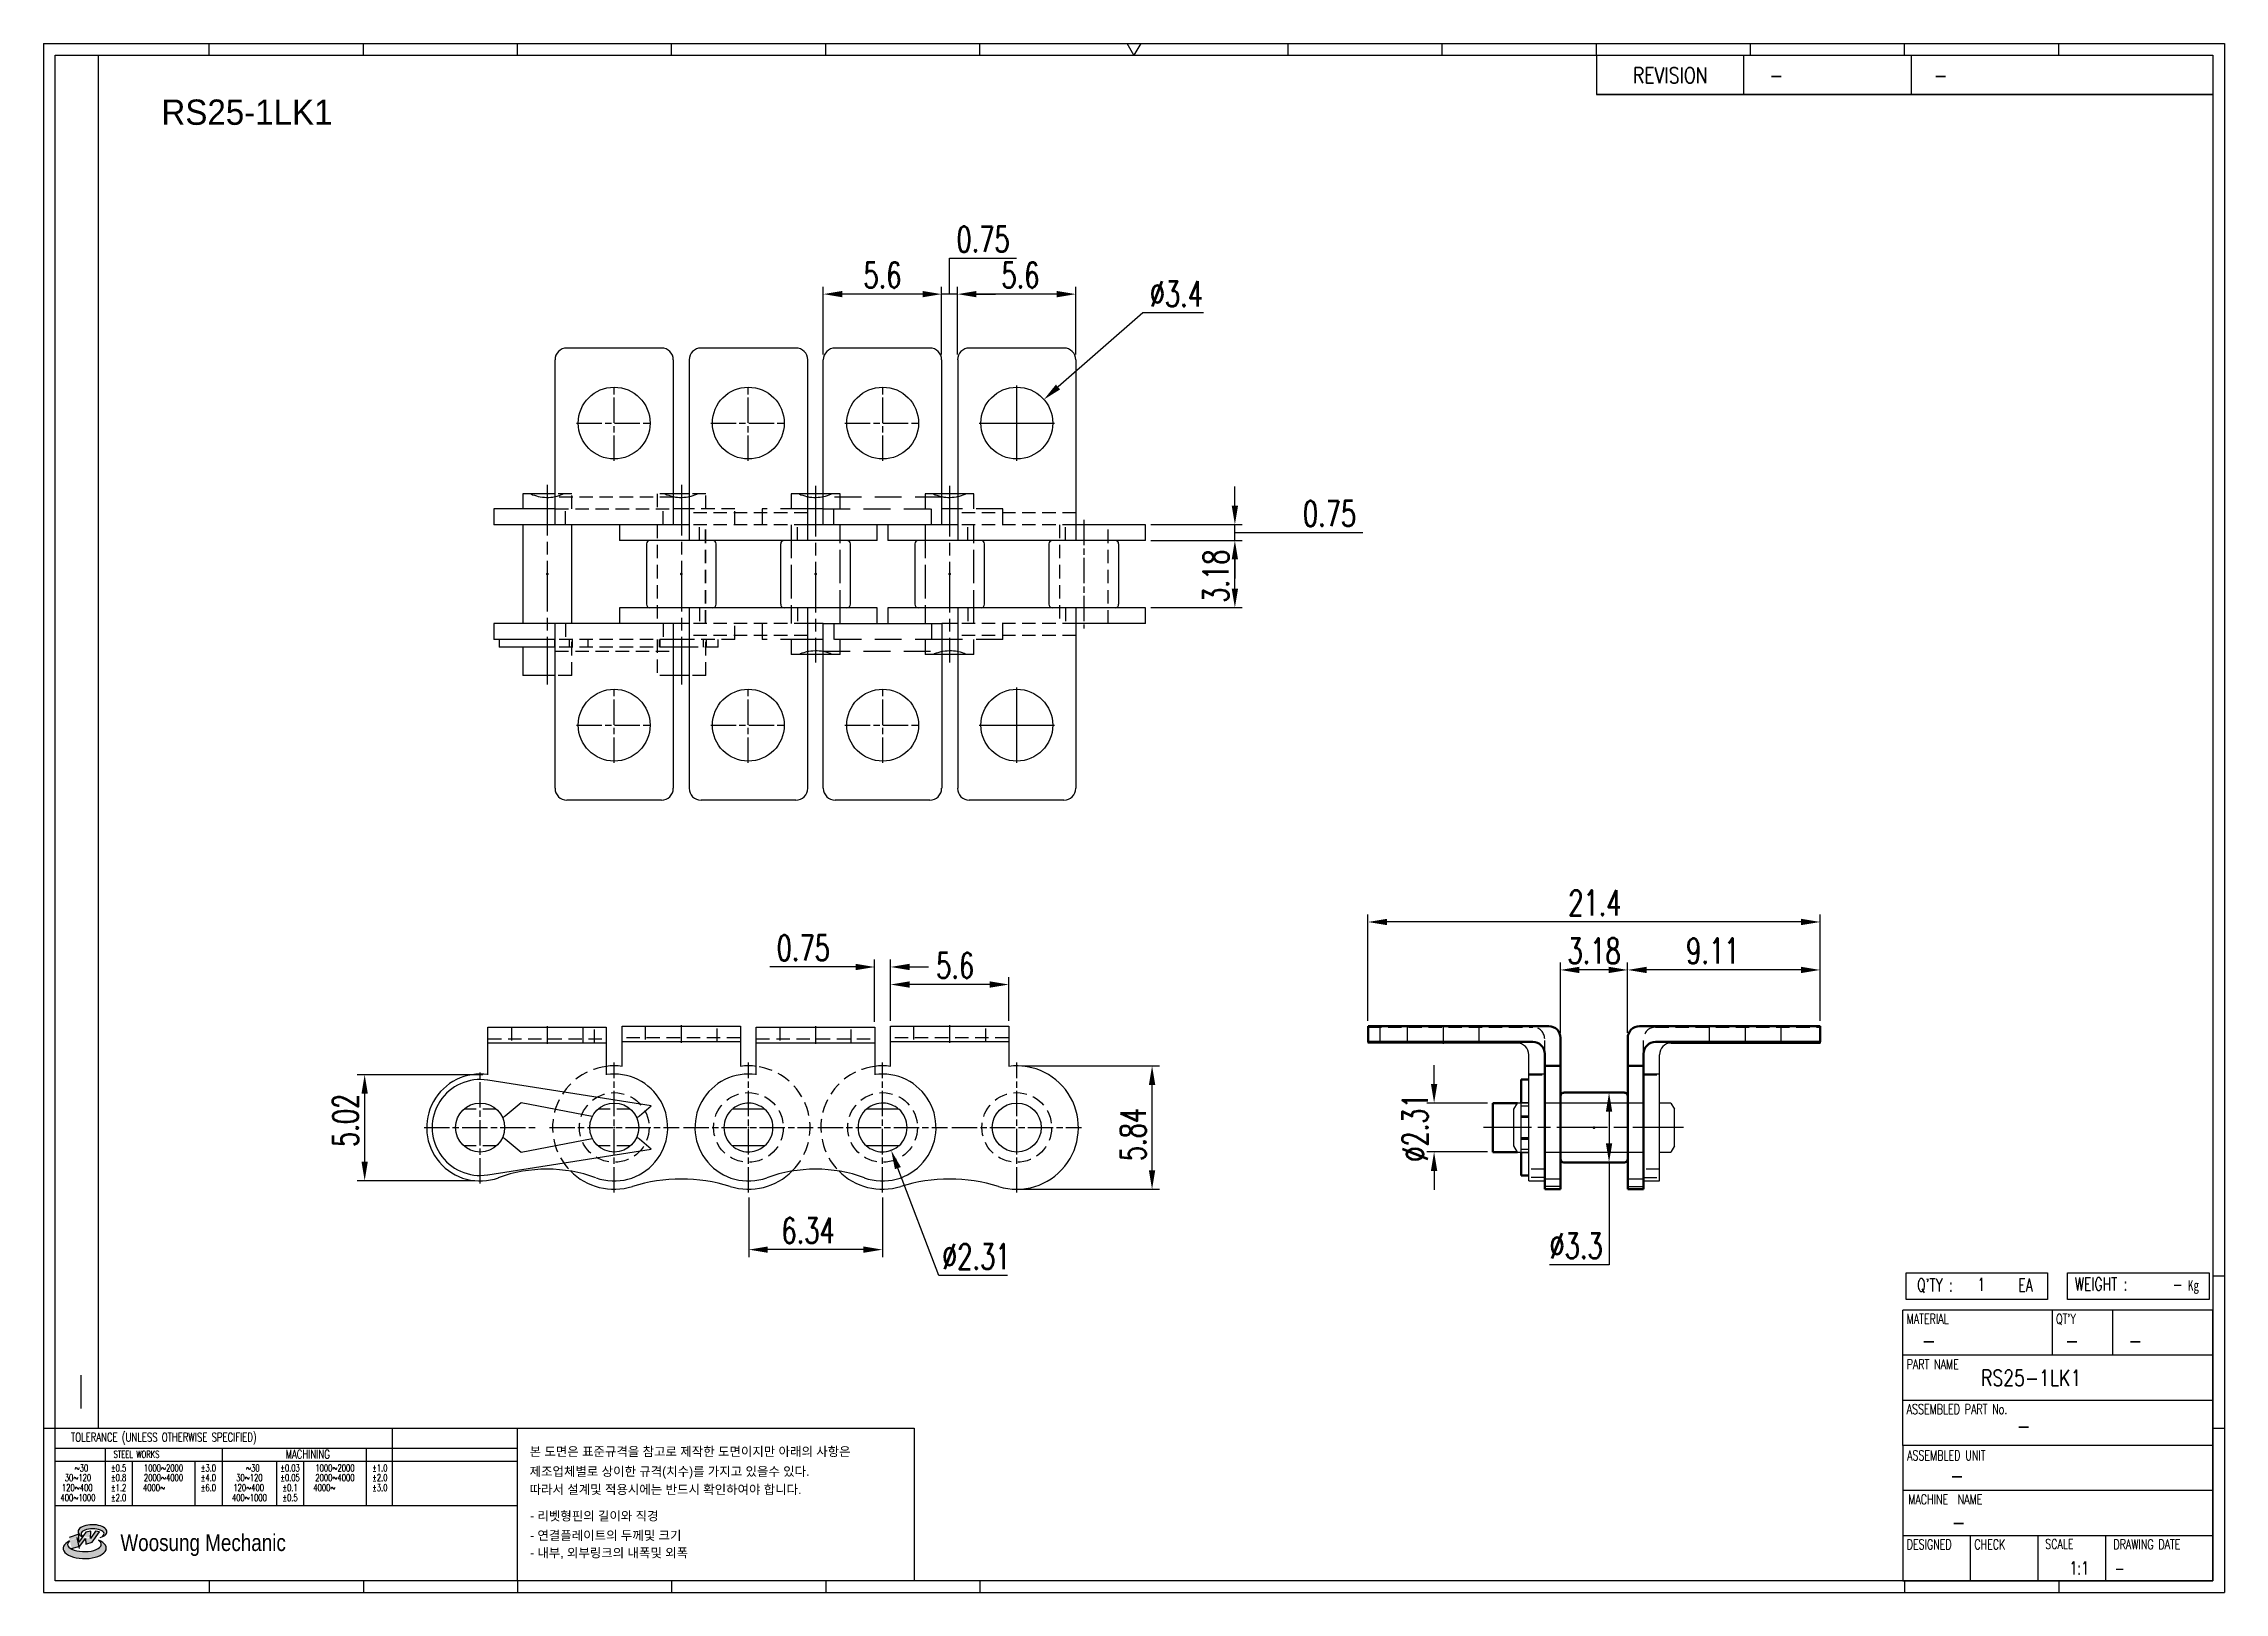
# Model space of a CAD drawing. Header units: millimetres. Extents: x -9 to 94, y 76 to 149.
import ezdxf
from ezdxf.enums import TextEntityAlignment as Align

# ---------------------------------------------------------------- set-up
doc = ezdxf.new("R2010")
doc.units = ezdxf.units.MM
doc.linetypes.add('AM_ISO08W050', pattern=[18, 12, -1.5, 3, -1.5])
doc.linetypes.add('HIDDEN', pattern=[9.525, 6.35, -3.175])
for name, color, linetype, lineweight in [('2d ConnectionPoints', 7, 'Continuous', 50), ('AM_0', 7, 'Continuous', 50), ('AM_4', 3, 'Continuous', 25), ('CL1', 140, 'AM_ISO08W050', 25)]:
    doc.layers.add(name, color=color, linetype=linetype, lineweight=lineweight)
for name, color, linetype in [('HL', 2, 'HIDDEN'), ('S-DIM', 7, 'Continuous'), ('도면레이아웃', 7, 'Continuous')]:
    doc.layers.add(name, color=color, linetype=linetype)
doc.styles.add('HAN', font='ROMANS.shx', dxfattribs={"width": 0.7, "bigfont": 'whgtxt.shx'})
doc.styles.add('HKD_ST2', font='romans.shx', dxfattribs={"width": 0.7, "height": 4, "bigfont": '@extfont2.shx'})
doc.styles.add('HSG', font='SIMPLEX.shx', dxfattribs={"width": 0.7, "bigfont": 'HSG.shx'})
doc.styles.add('MtXpl_', font='Gulim.ttf')
doc.styles.add('SLDTEXTSTYLE4', font='arial.ttf', dxfattribs={"width": 0.8})
doc.dimstyles.new('APP0.5', dxfattribs={"dimscale": 0.5, "dimtxt": 2.4, "dimasz": 1.8, "dimexe": 0.7, "dimexo": 0.5, "dimgap": 0.6, "dimtad": 1, "dimtoh": 1, "dimrnd": 0.01, "dimzin": 9, "dimdsep": 46, "dimtxsty": 'HSG', "dimcen": 0, "dimclrd": 1, "dimclre": 1, "dimclrt": 256, "dimazin": 2, "dimtp": 1, "dimtm": 1, "dimtfac": 0.5, "dimtofl": 0, "dimtmove": 0, "dimatfit": 3, "dimfxl": 0, "dimtvp": 1, "dimtolj": 2, "dimlwd": -1, "dimlwe": -1, "dimarcsym": 0})

msp = doc.modelspace()

# ---------------------------------------------------------------- texts
for s, height, style, width, p in [('REVISION', 0.7477, 'HAN', 0.8, (66.464, 147.386)), ('-', 0.748, 'HAN', 0.8, (72.917, 147.386)), ('-', 0.748, 'HAN', 0.8, (80.699, 147.386)), ('WEIGHT : ', 0.6113, 'HKD_ST2', 0.7, (87.372, 90.234)), ("Q'TY : ", 0.6113, 'HKD_ST2', 0.7, (79.912, 90.191)), ('1', 0.611, 'HKD_ST2', 0.7, (82.763, 90.219)), ('EA', 0.6113, 'HKD_ST2', 0.7, (84.704, 90.191)), ('-', 0.748, 'HAN', 0.8, (80.133, 87.492)), ('-', 0.748, 'HAN', 0.8, (86.908, 87.492)), ('-', 0.748, 'HAN', 0.8, (89.913, 87.492)), ('RS25-1LK1', 0.7477, 'HAN', 0.8, (82.939, 85.726)), ('-', 0.748, 'HAN', 0.8, (84.623, 83.444)), ('-', 0.748, 'HAN', 0.8, (81.47, 81.094)), ('-', 0.748, 'HAN', 0.8, (81.546, 78.893)), ('1:1', 0.6113, 'HKD_ST2', 0.7, (87.125, 76.792)), ('-', 0.611, 'HKD_ST2', 0.7, (89.255, 76.777))]:
    msp.add_text(s, height=height, dxfattribs=dict(style=style, width=width)).set_placement(p)
at = {"color": 254, "style": 'MtXpl_'}
msp.add_text('RS25-1LK1', height=1.1975, dxfattribs=at).set_placement((-3.189, 145.415))
at = {"style": 'HKD_ST2', "width": 0.7}
msp.add_text('-', height=0.611, dxfattribs=at).set_placement((92.476, 90.234), align=Align.RIGHT)
at = {"width": 0.8}
msp.add_text('Kg', height=0.488, dxfattribs=at).set_placement((92.726, 90.234))
at = {"color": 254, "style": 'HKD_ST2', "width": 0.7}
for s, height, p in [('MATERIAL', 0.4702, (79.418, 89.125)), ("QT'Y", 0.4702, (86.49, 89.125)), ('PART NAME', 0.4702, (79.418, 86.976)), ('ASSEMBLED PART No.', 0.47021, (79.418, 84.855)), ('ASSEMBLED UNIT', 0.47021, (79.44, 82.664)), ('MACHINE  NAME', 0.47021, (79.493, 80.585)), ('DESIGNED', 0.4702, (79.418, 78.45)), ('CHECK', 0.4702, (82.621, 78.45)), ('SCALE', 0.4702, (85.976, 78.471)), ('DRAWING DATE', 0.47021, (89.203, 78.457))]:
    msp.add_text(s, height=height, dxfattribs=at).set_placement(p, align=Align.TOP_LEFT)
at = {"style": 'HKD_ST2', "width": 0.7}
msp.add_text('TOLERANCE (UNLESS OTHERWISE SPECIFIED)', height=0.42018, dxfattribs=at).set_placement((-3.077, 83.293), align=Align.MIDDLE_CENTER)
at = {"color": 4, "style": 'HKD_ST2', "width": 0.7}
for s, height, p in [('STEEL WORKS', 0.33615, (-4.367, 82.484)), ('MACHINING', 0.4202, (3.735, 82.487)), ('%%P0.5', 0.3361, (-5.216, 81.833)), ('%%P0.8', 0.3361, (-5.216, 81.38)), ('%%P3.0', 0.3361, (-0.966, 81.833)), ('%%P4.0', 0.3361, (-0.966, 81.38)), ('%%P0.03', 0.3361, (2.898, 81.833)), ('%%P0.05', 0.3361, (2.898, 81.38)), ('%%P1.0', 0.3361, (7.148, 81.833)), ('%%P2.0', 0.3361, (7.148, 81.38)), ('%%P1.2', 0.3361, (-5.216, 80.908)), ('%%P2.0', 0.3361, (-5.216, 80.426)), ('%%P6.0', 0.3361, (-0.966, 80.908)), ('%%P0.1', 0.3361, (2.898, 80.908)), ('%%P0.5', 0.3361, (2.898, 80.426)), ('%%P3.0', 0.3361, (7.148, 80.908))]:
    msp.add_text(s, height=height, dxfattribs=at).set_placement(p, align=Align.MIDDLE)
at = {"color": 140, "style": 'MtXpl_'}
for s, p in [('본 도면은 표준규격을 참고로 제작한 도면이지만 아래의 사항은', (14.237, 82.399)), ('제조업체별로 상이한 규격(치수)를 가지고 있을수 있다.', (14.237, 81.459)), ('따라서 설계및 적용시에는 반드시 확인하여야 합니다.', (14.237, 80.603)), ('- 리벳형핀의 길이와 직경', (14.26, 79.349)), ('- 연결플레이트의 두께및 크기', (14.26, 78.429)), ('- 내부, 외부링크의 내폭및 외폭', (14.26, 77.604))]:
    msp.add_text(s, height=0.432, dxfattribs=at).set_placement(p)
at = {"color": 4, "style": 'HKD_ST2', "width": 0.7}
for s, height, p in [('30%%126120', 0.3361, (-7.14, 81.38)), ('%%12630', 0.3361, (-6.977, 81.833)), ('2000%%1264000', 0.33615, (-3.091, 81.38)), ('1000%%1262000', 0.33615, (-3.091, 81.833)), ('30%%126120', 0.3361, (0.974, 81.38)), ('%%12630', 0.3361, (1.136, 81.833)), ('2000%%1264000', 0.33615, (5.023, 81.38)), ('1000%%1262000', 0.33615, (5.023, 81.833)), ('400%%1261000', 0.33615, (-7.14, 80.426)), ('120%%126400', 0.33615, (-7.173, 80.908)), ('4000%%126', 0.3361, (-3.537, 80.908)), ('400%%1261000', 0.33615, (0.974, 80.426)), ('120%%126400', 0.33615, (0.94, 80.908)), ('4000%%126', 0.3361, (4.526, 80.908))]:
    msp.add_text(s, height=height, dxfattribs=at).set_placement(p, align=Align.MIDDLE_CENTER)
at = {"color": 1, "style": 'SLDTEXTSTYLE4', "width": 0.8}
msp.add_text('Woosung Mechanic', height=0.79792, dxfattribs=at).set_placement((-5.131, 77.903))

# ---------------------------------------------------------------- blocks, each defined once
blk = doc.blocks.new('1_RS25_1LK10r_1_0_in_RS25_1LK1_4L_4')
for p, q in [((24.46, 10.7), (19.98, 10.7)), ((19.43, 10.14), (19.43, 1.59)), ((25.02, 10.14), (25.02, 1.59)), ((16.13, 2.34), (16.13, 1.59)), ((19.43, 2.34), (18.68, 2.34)), ((28.32, 2.34), (25.02, 2.34)), ((28.32, 1.59), (28.32, 2.34)), ((28.32, 1.59), (16.13, 1.59)), ((17.4, 1.43), (17.4, -1.43)), ((20.7, -1.43), (20.7, 1.43)), ((23.75, 1.43), (23.75, -1.43)), ((27.05, -1.43), (27.05, 1.43)), ((16.13, -1.59), (16.13, -2.34)), ((28.32, -1.59), (16.13, -1.59)), ((19.43, -1.59), (19.43, -10.14)), ((25.02, -1.59), (25.02, -10.14)), ((28.32, -2.34), (28.32, -1.59)), ((19.43, -2.34), (18.68, -2.34)), ((28.32, -2.34), (25.02, -2.34)), ((24.46, -10.7), (19.98, -10.7))]:
    blk.add_line(p, q)
for centre in [(22.23, 7.15), (22.23, -7.15)]:
    blk.add_circle(centre, 1.7)
for centre, radius, start, end in [((19.98, 10.14), 0.56, 90, 180), ((24.46, 10.14), 0.56, 0, 90), ((17.56, 1.43), 0.159, 90, 180), ((20.54, 1.43), 0.159, 360, 90), ((23.91, 1.43), 0.159, 90, 180), ((26.89, 1.43), 0.159, 360, 90), ((17.56, -1.43), 0.159, 180, 270), ((20.54, -1.43), 0.159, 270, 0), ((23.91, -1.43), 0.159, 180, 270), ((26.89, -1.43), 0.159, 270, 0), ((19.98, -10.14), 0.56, 180, 270), ((24.46, -10.14), 0.56, 270, 360)]:
    blk.add_arc(centre, radius, start, end)
at = {"layer": 'CL1', "ltscale": 0.3}
for p, q in [((22.23, 5.36), (22.23, 8.93)), ((20.44, 7.15), (24.01, 7.15)), ((22.23, -8.93), (22.23, -5.36)), ((20.44, -7.15), (24.01, -7.15))]:
    blk.add_line(p, q, dxfattribs=at)
at = {"layer": 'CL1', "ltscale": 0.1}
blk.add_line((25.4, 2.57), (25.4, -2.57), dxfattribs=at)
at = {"layer": 'HL', "linetype": 'HIDDEN', "ltscale": 0.1}
for p, q in [((17.89, 2.34), (17.89, -2.34)), ((25.02, 2.9), (19.43, 2.9)), ((25.02, 2.34), (19.43, 2.34)), ((19.91, 1.59), (19.91, 2.34)), ((20.2, -2.34), (20.2, 2.34)), ((24.25, 2.34), (24.25, -2.34)), ((24.54, 1.59), (24.54, 2.34)), ((26.55, -2.34), (26.55, 2.34)), ((19.91, -1.59), (19.91, -2.34)), ((24.54, -1.59), (24.54, -2.34)), ((25.02, -2.34), (19.43, -2.34)), ((25.02, -2.9), (19.43, -2.9))]:
    blk.add_line(p, q, dxfattribs=at)
blk = doc.blocks.new('2_RS25_1LK10r_2_0_in_RS25_1LK1_4L_4')
for p, q in [((11.77, 10.7), (7.28, 10.7)), ((6.72, 10.14), (6.72, 1.59)), ((12.32, 10.14), (12.32, 1.59)), ((3.43, 2.34), (3.43, 1.59)), ((6.72, 2.34), (5.97, 2.34)), ((13.07, 2.34), (12.32, 2.34)), ((15.62, 1.59), (15.62, 2.34)), ((15.62, 1.59), (3.43, 1.59)), ((4.7, 1.43), (4.7, -1.43)), ((8, -1.43), (8, 1.43)), ((11.05, 1.43), (11.05, -1.43)), ((14.35, -1.43), (14.35, 1.43)), ((3.43, -1.59), (3.43, -2.34)), ((15.62, -1.59), (3.43, -1.59)), ((6.72, -1.59), (6.72, -10.14)), ((12.32, -1.59), (12.32, -10.14)), ((15.62, -2.34), (15.62, -1.59)), ((6.72, -2.34), (5.97, -2.34)), ((13.07, -2.34), (12.32, -2.34)), ((11.77, -10.7), (7.28, -10.7))]:
    blk.add_line(p, q)
for centre in [(9.52, 7.15), (9.52, -7.15)]:
    blk.add_circle(centre, 1.7)
for centre, radius, start, end in [((7.28, 10.14), 0.56, 90, 180), ((11.77, 10.14), 0.56, 360, 90), ((4.86, 1.43), 0.159, 90, 180), ((7.84, 1.43), 0.159, 360, 90), ((11.21, 1.43), 0.159, 90, 180), ((14.19, 1.43), 0.159, 360, 90), ((4.86, -1.43), 0.159, 180, 270), ((7.84, -1.43), 0.159, 270, 0), ((11.21, -1.43), 0.159, 180, 270), ((14.19, -1.43), 0.159, 270, 0), ((7.28, -10.14), 0.56, 180, 270), ((11.77, -10.14), 0.56, 270, 0)]:
    blk.add_arc(centre, radius, start, end)
at = {"layer": 'CL1', "ltscale": 0.1}
for p, q in [((9.52, 5.36), (9.52, 8.93)), ((7.74, 7.15), (11.31, 7.15)), ((9.52, -8.93), (9.52, -5.36)), ((7.74, -7.15), (11.31, -7.15))]:
    blk.add_line(p, q, dxfattribs=at)
at = {"layer": 'HL', "ltscale": 0.1}
for p, q in [((5.2, 2.34), (5.2, -2.34)), ((12.32, 2.9), (6.72, 2.9)), ((12.32, 2.34), (6.72, 2.34)), ((7.21, 1.59), (7.21, 2.34)), ((7.5, -2.34), (7.5, 2.34)), ((11.54, 2.34), (11.54, -2.34)), ((11.84, 1.59), (11.84, 2.34)), ((13.86, -2.34), (13.86, 2.34)), ((7.21, -1.59), (7.21, -2.34)), ((11.84, -1.59), (11.84, -2.34)), ((12.32, -2.34), (6.72, -2.34)), ((12.32, -2.9), (6.72, -2.9))]:
    blk.add_line(p, q, dxfattribs=at)
blk = doc.blocks.new('458iuyytg')
for p, q in [((18.11, 10.7), (13.63, 10.7)), ((13.07, 2.34), (13.07, 10.14)), ((18.68, 2.34), (18.68, 10.14)), ((13.07, 3.8), (12.32, 3.8)), ((19.42, 3.8), (18.68, 3.8)), ((13.07, 3.09), (12.32, 3.09)), ((18.68, 2.34), (13.07, 2.34)), ((19.42, 3.09), (18.68, 3.09)), ((13.07, -3.09), (12.32, -3.09)), ((13.07, -10.14), (13.07, -2.34)), ((13.07, -2.34), (18.68, -2.34)), ((18.68, -2.34), (18.68, -10.14)), ((19.42, -3.09), (18.68, -3.09)), ((13.07, -3.8), (12.32, -3.8)), ((19.42, -3.8), (18.68, -3.8)), ((18.11, -10.7), (13.63, -10.7))]:
    blk.add_line(p, q)
for points in [[(12.32, 3.67), (12.42, 3.65), (12.52, 3.64), (12.62, 3.63), (12.72, 3.63), (12.82, 3.64), (12.92, 3.65), (13.02, 3.66), (13.07, 3.67)], [(18.68, 3.67), (18.77, 3.65), (18.87, 3.64), (18.97, 3.63), (19.07, 3.63), (19.17, 3.64), (19.27, 3.65), (19.37, 3.66), (19.42, 3.67)], [(13.07, -3.67), (12.98, -3.65), (12.88, -3.64), (12.78, -3.63), (12.68, -3.63), (12.58, -3.64), (12.48, -3.65), (12.38, -3.66), (12.32, -3.67)], [(19.42, -3.67), (19.33, -3.65), (19.23, -3.64), (19.13, -3.63), (19.03, -3.63), (18.93, -3.64), (18.83, -3.65), (18.73, -3.66), (18.68, -3.67)]]:
    blk.add_lwpolyline(points)
for centre in [(15.88, 7.15), (15.88, -7.15)]:
    blk.add_circle(centre, 1.7)
for centre, start, end in [((13.63, 10.14), 90, 180), ((18.11, 10.14), 360, 90), ((13.63, -10.14), 180, 270), ((18.11, -10.14), 270, 0)]:
    blk.add_arc(centre, 0.56, start, end)
at = {"layer": 'CL1', "ltscale": 0.1}
for p, q in [((15.88, 5.36), (15.88, 8.93)), ((14.09, 7.15), (17.66, 7.15)), ((15.88, -8.93), (15.88, -5.36)), ((14.09, -7.15), (17.66, -7.15))]:
    blk.add_line(p, q, dxfattribs=at)
at = {"layer": 'CL1', "ltscale": 0.2}
for p, q in [((12.7, 4.18), (12.7, -4.18)), ((19.05, 4.18), (19.05, -4.18))]:
    blk.add_line(p, q, dxfattribs=at)
at = {"layer": 'HL', "ltscale": 0.2}
for p, q in [((12.32, 3.8), (11.54, 3.8)), ((11.54, 3.8), (11.54, 3.09)), ((13.86, 3.8), (13.07, 3.8)), ((18.68, 3.65), (13.07, 3.65)), ((13.86, 3.09), (13.86, 3.8)), ((18.68, 3.8), (17.89, 3.8)), ((17.89, 3.8), (17.89, 3.09)), ((20.2, 3.8), (19.42, 3.8)), ((20.2, 3.09), (20.2, 3.8)), ((12.32, 3.09), (10.18, 3.09)), ((10.18, 3.09), (10.18, 2.34)), ((11.54, 2.34), (11.54, -2.34)), ((13.07, 3.09), (18.68, 3.09)), ((13.56, 2.34), (13.56, 3.09)), ((13.86, -2.34), (13.86, 2.34)), ((17.89, 2.34), (17.89, -2.34)), ((18.19, 2.34), (18.19, 3.09)), ((21.57, 3.09), (19.42, 3.09)), ((20.2, -2.34), (20.2, 2.34)), ((21.57, 2.34), (21.57, 3.09)), ((10.18, -2.34), (10.18, -3.09)), ((12.32, -3.09), (10.18, -3.09)), ((11.54, -3.09), (11.54, -3.8)), ((18.68, -3.09), (13.07, -3.09)), ((13.56, -2.34), (13.56, -3.09)), ((13.86, -3.8), (13.86, -3.09)), ((17.89, -3.09), (17.89, -3.8)), ((18.19, -2.34), (18.19, -3.09)), ((21.57, -3.09), (19.42, -3.09)), ((20.2, -3.8), (20.2, -3.09)), ((21.57, -3.09), (21.57, -2.34)), ((12.32, -3.8), (11.54, -3.8)), ((13.07, -3.65), (18.68, -3.65)), ((13.86, -3.8), (13.07, -3.8)), ((18.68, -3.8), (17.89, -3.8)), ((20.2, -3.8), (19.42, -3.8))]:
    blk.add_line(p, q, dxfattribs=at)
for points in [[(11.94, 3.8), (12.01, 3.76), (12.1, 3.73), (12.19, 3.7), (12.28, 3.68), (12.32, 3.67)], [(13.07, 3.67), (13.17, 3.69), (13.26, 3.72), (13.34, 3.75), (13.43, 3.78), (13.46, 3.8)], [(18.29, 3.8), (18.36, 3.76), (18.45, 3.73), (18.54, 3.7), (18.63, 3.68), (18.68, 3.67)], [(19.42, 3.67), (19.52, 3.69), (19.61, 3.72), (19.69, 3.75), (19.78, 3.78), (19.81, 3.8)], [(12.32, -3.67), (12.23, -3.69), (12.14, -3.72), (12.06, -3.75), (11.97, -3.78), (11.94, -3.8)], [(13.46, -3.8), (13.39, -3.76), (13.3, -3.73), (13.21, -3.7), (13.12, -3.68), (13.07, -3.67)], [(18.68, -3.67), (18.58, -3.69), (18.49, -3.72), (18.41, -3.75), (18.32, -3.78), (18.29, -3.8)], [(19.81, -3.8), (19.74, -3.76), (19.65, -3.73), (19.56, -3.7), (19.47, -3.68), (19.42, -3.67)]]:
    blk.add_lwpolyline(points, dxfattribs=at)
blk = doc.blocks.new('45aergh')
for p, q in [((5.41, 10.7), (0.93, 10.7)), ((0.38, 2.34), (0.38, 10.14)), ((5.97, 10.14), (5.97, 2.34)), ((0.38, 3.8), (-1.16, 3.8)), ((-1.16, 3.8), (-1.16, 3.09)), ((6.72, 3.8), (5.97, 3.8)), ((0.38, 3.09), (-2.52, 3.09)), ((-2.52, 3.09), (-2.52, 2.34)), ((5.97, 2.34), (-2.52, 2.34)), ((-1.16, 2.34), (-1.16, -2.34)), ((1.16, -2.34), (1.16, 2.34)), ((6.72, 3.09), (5.97, 3.09)), ((5.97, -2.34), (-2.52, -2.34)), ((-2.52, -2.34), (-2.52, -3.09)), ((0.38, -3.09), (-2.52, -3.09)), ((-2.27, -3.09), (-2.27, -3.46)), ((0.36, -3.46), (0.36, -3.09)), ((0.38, -10.14), (0.38, -2.34)), ((5.97, -2.34), (5.97, -10.14)), ((6.72, -3.09), (5.97, -3.09)), ((0.38, -3.46), (-2.27, -3.46)), ((-1.16, -3.46), (-1.16, -4.8)), ((6.72, -3.46), (5.97, -3.46)), ((0.38, -4.8), (-1.16, -4.8)), ((6.72, -4.8), (5.97, -4.8)), ((5.41, -10.7), (0.93, -10.7))]:
    blk.add_line(p, q)
for points in [[(-0.76, 3.8), (-0.69, 3.76), (-0.6, 3.73), (-0.51, 3.7), (-0.42, 3.68), (-0.33, 3.66), (-0.23, 3.65), (-0.13, 3.64), (-0.03, 3.63), (0.07, 3.63), (0.17, 3.64), (0.27, 3.65), (0.37, 3.67), (0.38, 3.67)], [(5.97, 3.67), (6.07, 3.65), (6.17, 3.64), (6.27, 3.63), (6.37, 3.63), (6.47, 3.64), (6.57, 3.65), (6.67, 3.66), (6.72, 3.67)]]:
    blk.add_lwpolyline(points)
for centre in [(3.17, 7.15), (3.17, -7.15)]:
    blk.add_circle(centre, 1.7)
for centre, start, end in [((0.93, 10.14), 90, 180), ((5.41, 10.14), 0, 90), ((0.93, -10.14), 180, 270), ((5.41, -10.14), 270, 0)]:
    blk.add_arc(centre, 0.56, start, end)
at = {"layer": 'CL1', "ltscale": 0.1}
for p, q in [((3.17, 5.36), (3.17, 8.93)), ((1.39, 7.15), (4.96, 7.15)), ((3.17, -8.93), (3.17, -5.36)), ((1.39, -7.15), (4.96, -7.15))]:
    blk.add_line(p, q, dxfattribs=at)
at = {"layer": 'CL1', "ltscale": 0.2}
for p, q in [((0, 4.23), (0, -5.23)), ((6.35, 4.23), (6.35, -5.23))]:
    blk.add_line(p, q, dxfattribs=at)
at = {"layer": 'HL', "ltscale": 0.1}
for p, q in [((1.16, 3.8), (0.38, 3.8)), ((5.97, 3.65), (0.38, 3.65)), ((1.16, 3.09), (1.16, 3.8)), ((5.97, 3.8), (5.2, 3.8)), ((5.2, 3.8), (5.2, 3.09)), ((7.51, 3.8), (6.72, 3.8)), ((7.51, 3.09), (7.51, 3.8)), ((0.38, 3.09), (5.97, 3.09)), ((0.86, 2.34), (0.86, 3.09)), ((5.2, 2.34), (5.2, -2.34)), ((5.49, 2.34), (5.49, 3.09)), ((8.88, 3.09), (6.72, 3.09)), ((7.51, -2.34), (7.51, 2.34)), ((8.88, 2.34), (8.88, 3.09)), ((5.97, -3.09), (0.38, -3.09)), ((0.86, -2.34), (0.86, -3.09)), ((1.05, -3.46), (1.05, -3.09)), ((1.16, -4.8), (1.16, -3.09)), ((1.19, -3.46), (1.19, -3.09)), ((1.94, -3.46), (1.94, -3.09)), ((5.2, -3.09), (5.2, -4.8)), ((5.31, -3.46), (5.31, -3.09)), ((5.33, -3.09), (5.33, -3.46)), ((5.49, -2.34), (5.49, -3.09)), ((8.88, -3.09), (6.72, -3.09)), ((7.4, -3.46), (7.4, -3.09)), ((7.51, -4.8), (7.51, -3.09)), ((7.54, -3.46), (7.54, -3.09)), ((8.1, -3.46), (8.1, -3.09)), ((8.88, -3.09), (8.88, -2.34)), ((5.97, -3.46), (0.38, -3.46)), ((0.38, -3.65), (5.97, -3.65)), ((8.1, -3.46), (6.72, -3.46)), ((1.16, -4.8), (0.38, -4.8)), ((5.97, -4.8), (5.2, -4.8)), ((7.51, -4.8), (6.72, -4.8))]:
    blk.add_line(p, q, dxfattribs=at)
for points in [[(0.38, 3.67), (0.47, 3.69), (0.56, 3.72), (0.64, 3.75), (0.73, 3.78), (0.76, 3.8)], [(5.59, 3.8), (5.66, 3.76), (5.75, 3.73), (5.84, 3.7), (5.93, 3.68), (5.97, 3.67)], [(6.72, 3.67), (6.82, 3.69), (6.91, 3.72), (6.99, 3.75), (7.08, 3.78), (7.11, 3.8)]]:
    blk.add_lwpolyline(points, dxfattribs=at)
blk = doc.blocks.new('d6rtuyrsshgr')
for p, q in [((19.43, -52.1), (19.43, -50.2)), ((19.43, -50.2), (25.02, -50.2)), ((25.02, -50.2), (25.02, -52.1)), ((25.02, -50.95), (19.43, -50.95))]:
    blk.add_line(p, q)
blk.add_circle((25.4, -55), 1.16)
for centre, radius, start, end in [((19.05, -55), 2.92, 82.6214, 97.3786), ((25.4, -55), 2.92, 252.8575, 97.3786), ((19.05, -55), 2.92, 224.7615, 287.1425), ((22.22, -65.28), 7.84, 72.8335, 107.1665)]:
    blk.add_arc(centre, radius, start, end)
at = {"layer": 'CL1', "ltscale": 0.1}
for p, q in [((22.22, -50.16), (22.22, -50.99)), ((19.05, -58.07), (19.05, -51.93)), ((25.4, -58.07), (25.4, -51.93)), ((15.98, -55), (22.12, -55)), ((22.33, -55), (28.47, -55))]:
    blk.add_line(p, q, dxfattribs=at)
at = {"layer": 'HL', "ltscale": 0.1}
for p, q in [((20.52, -50.2), (20.52, -50.95)), ((23.93, -50.95), (23.93, -50.2)), ((25.02, -50.76), (19.43, -50.76))]:
    blk.add_line(p, q, dxfattribs=at)
for centre in [(19.05, -55), (25.4, -55)]:
    blk.add_circle(centre, 1.65, dxfattribs=at)
blk.add_arc((19.05, -55), 2.92, 97.3786, 224.7615, dxfattribs=at)
blk = doc.blocks.new('ur65dfg')
for p, q in [((13.07, -28.25), (18.68, -28.25)), ((13.07, -30.5), (13.07, -28.25)), ((18.68, -28.25), (18.68, -30.5)), ((18.68, -29), (13.07, -29)), ((13.46, -32.13), (11.94, -32.13)), ((19.81, -32.13), (18.29, -32.13)), ((13.46, -33.87), (11.94, -33.87)), ((19.81, -33.87), (18.29, -33.87))]:
    blk.add_line(p, q)
for points in [[(13.46, -32.13), (13.39, -32.07), (13.3, -32.01), (13.21, -31.97), (13.12, -31.92), (13.03, -31.89), (12.93, -31.87), (12.83, -31.85), (12.73, -31.85), (12.63, -31.85), (12.53, -31.86), (12.43, -31.88), (12.33, -31.91), (12.24, -31.94), (12.15, -31.99), (12.06, -32.04), (11.98, -32.1), (11.94, -32.13)], [(19.81, -32.13), (19.74, -32.07), (19.65, -32.01), (19.56, -31.97), (19.47, -31.92), (19.38, -31.89), (19.28, -31.87), (19.18, -31.85), (19.08, -31.85), (18.98, -31.85), (18.88, -31.86), (18.78, -31.88), (18.68, -31.91), (18.59, -31.94), (18.5, -31.99), (18.41, -32.04), (18.33, -32.1), (18.29, -32.13)], [(11.94, -33.87), (12.01, -33.93), (12.1, -33.99), (12.19, -34.03), (12.28, -34.08), (12.37, -34.11), (12.47, -34.13), (12.57, -34.15), (12.67, -34.15), (12.77, -34.15), (12.87, -34.14), (12.97, -34.12), (13.07, -34.09), (13.16, -34.06), (13.25, -34.01), (13.34, -33.96), (13.42, -33.9), (13.46, -33.87)], [(18.29, -33.87), (18.36, -33.93), (18.45, -33.99), (18.54, -34.03), (18.63, -34.08), (18.72, -34.11), (18.82, -34.13), (18.92, -34.15), (19.02, -34.15), (19.12, -34.15), (19.22, -34.14), (19.32, -34.12), (19.42, -34.09), (19.51, -34.06), (19.6, -34.01), (19.69, -33.96), (19.77, -33.9), (19.81, -33.87)]]:
    blk.add_lwpolyline(points)
for centre, radius, start, end in [((12.7, -33), 2.53, 81.4591, 289.9743), ((19.05, -33), 2.53, 250.0257, 98.5409), ((12.7, -33), 1.16, 131.4096, 228.5904), ((12.7, -33), 1.16, 311.4096, 48.5904), ((19.05, -33), 1.16, 131.4096, 228.5904), ((19.05, -33), 1.16, 311.4096, 48.5904), ((15.88, -41.74), 6.77, 70.0257, 109.9743)]:
    blk.add_arc(centre, radius, start, end)
at = {"layer": 'CL1'}
blk.add_line((15.88, -28.21), (15.88, -29.04), dxfattribs=at)
at = {"layer": 'HL', "ltscale": 0.1}
for p, q in [((13.07, -28.81), (18.68, -28.81)), ((14.18, -28.25), (14.18, -29)), ((17.57, -29), (17.57, -28.25))]:
    blk.add_line(p, q, dxfattribs=at)
blk = doc.blocks.new('7 fgxhhj')
for p, q in [((0.37, -19.5), (0.37, -17.25)), ((0.37, -17.25), (5.97, -17.25)), ((5.97, -17.25), (5.97, -19.5)), ((5.97, -18), (0.37, -18)), ((8.1, -20.98), (0.36, -19.76)), ((1.19, -21.45), (1.94, -20.82)), ((1.94, -20.82), (5.31, -21.46)), ((7.54, -21.45), (8.1, -20.98)), ((1.94, -23.18), (1.19, -22.55)), ((5.31, -22.54), (1.94, -23.18)), ((8.1, -23.02), (7.54, -22.55)), ((0.36, -24.24), (8.1, -23.02))]:
    blk.add_line(p, q)
for centre in [(0, -22), (6.35, -22)]:
    blk.add_circle(centre, 1.16)
for centre, radius, start, end in [((0, -22), 2.53, 81.4591, 289.9743), ((6.35, -22), 2.53, 250.0257, 98.5409), ((0, -22), 2.27, 81, 279), ((1.03, -21.26), 0.252, 273.6721, 310), ((5.35, -21.21), 0.252, 259.256, 263.6935), ((7.38, -21.26), 0.253, 273.6721, 310), ((1.03, -22.74), 0.252, 50, 86.3279), ((5.35, -22.79), 0.252, 96.3065, 100.744), ((7.38, -22.74), 0.252, 50, 86.3279), ((3.17, -30.74), 6.77, 70.0257, 109.9743)]:
    blk.add_arc(centre, radius, start, end)
at = {"layer": 'CL1', "ltscale": 0.1}
for p, q in [((3.17, -17.21), (3.17, -18.04)), ((0, -24.65), (0, -19.35)), ((-2.65, -22), (2.65, -22))]:
    blk.add_line(p, q, dxfattribs=at)
at = {"layer": 'HL', "ltscale": 0.1}
for p, q in [((1.48, -17.25), (1.48, -18)), ((5.42, -18), (5.42, -17.25)), ((0.37, -17.81), (5.97, -17.81)), ((0.76, -21.13), (-0.76, -21.13)), ((7.11, -21.13), (5.59, -21.13)), ((0.76, -22.87), (-0.76, -22.87)), ((7.11, -22.87), (5.59, -22.87))]:
    blk.add_line(p, q, dxfattribs=at)
at = {"layer": 'HL', "ltscale": 0.2}
blk.add_line((4.88, -18), (4.88, -17.25), dxfattribs=at)
blk = doc.blocks.new('7ufdghj')
for p, q in [((6.73, 2.9), (6.73, 4.8)), ((6.73, 4.8), (12.32, 4.8)), ((12.32, 4.8), (12.32, 2.9)), ((12.32, 4.05), (6.73, 4.05))]:
    blk.add_line(p, q)
for centre, radius, start, end in [((6.35, 0), 2.92, 82.6214, 97.3786), ((12.7, 0), 2.92, 82.6214, 97.3786), ((6.35, 0), 2.92, 224.7615, 287.1425), ((12.7, 0), 2.92, 252.8575, 315.2385), ((9.52, -10.28), 7.84, 72.8335, 107.1665), ((9.52, -10.29), 7.85, 72.8575, 107.1425)]:
    blk.add_arc(centre, radius, start, end)
blk.add_point((0, 0))
at = {"layer": 'CL1', "ltscale": 0.1}
for p, q in [((9.52, 4.84), (9.52, 4.01)), ((6.35, -3.07), (6.35, 3.07)), ((12.7, -3.07), (12.7, 3.07)), ((9.63, 0), (15.77, 0)), ((3.28, 0), (9.42, 0))]:
    blk.add_line(p, q, dxfattribs=at)
for p in [(6.35, 0), (6.35, 0), (12.7, 0), (12.7, 0)]:
    blk.add_point(p, dxfattribs=at)
at = {"layer": 'HL', "ltscale": 0.1}
for p, q in [((12.32, 4.24), (6.73, 4.24)), ((7.82, 4.8), (7.82, 4.05)), ((11.22, 4.05), (11.22, 4.8))]:
    blk.add_line(p, q, dxfattribs=at)
for centre in [(6.35, 0), (12.7, 0)]:
    blk.add_circle(centre, 1.65, dxfattribs=at)
for centre, start, end in [((6.35, 0), 97.3786, 224.7615), ((12.7, 0), 315.2385, 82.6214)]:
    blk.add_arc(centre, 2.92, start, end, dxfattribs=at)
blk = doc.blocks.new('dtyju6j')
for p, q in [((45.58, 4.84), (45.58, 3.96)), ((59.88, 4.84), (59.88, 3.96)), ((42.03, 4), (42.03, 4.05)), ((49.08, 4), (42.03, 4)), ((49.64, -2.53), (49.64, 3.44)), ((55.82, -2.53), (55.82, 3.44)), ((56.38, 4), (63.43, 4)), ((63.43, 4.05), (63.43, 4)), ((50.39, 2.53), (49.64, 2.53)), ((55.82, 2.53), (55.07, 2.53)), ((48.93, 0.87), (49.1, 1.16)), ((49.64, 1.16), (49.1, 1.16)), ((56.36, 1.16), (55.82, 1.16)), ((56.36, 1.16), (56.53, 0.87)), ((48.93, -0.87), (48.93, 0.87)), ((56.53, -0.87), (56.53, 0.87)), ((49.1, -1.16), (48.93, -0.87)), ((56.53, -0.87), (56.36, -1.16)), ((49.1, -1.16), (49.64, -1.16)), ((55.82, -1.16), (56.36, -1.16)), ((49.64, -2.53), (50.39, -2.53)), ((55.07, -2.53), (55.82, -2.53))]:
    blk.add_line(p, q)
for centre, start, end in [((49.08, 3.44), 0, 90), ((56.38, 3.44), 90, 180)]:
    blk.add_arc(centre, 0.56, start, end)
at = {"layer": '2d ConnectionPoints'}
blk.add_point((52.73, 0), dxfattribs=at)
blk.add_point((52.73, 0), dxfattribs=at)
blk.add_point((52.73, 0), dxfattribs=at)
blk.add_point((52.73, 0), dxfattribs=at)
at = {"layer": 'AM_0'}
for p, q in [((50.58, 4.8), (42.03, 4.8)), ((42.03, 4.05), (42.03, 4.8)), ((51.14, -2.92), (51.14, 4.24)), ((54.32, 4.24), (54.32, -2.92)), ((54.88, 4.8), (63.43, 4.8)), ((63.43, 4.8), (63.43, 4.05)), ((42.03, 4.05), (49.83, 4.05)), ((50.39, 3.49), (50.39, -2.92)), ((55.07, -2.92), (55.07, 3.49)), ((63.43, 4.05), (55.63, 4.05)), ((49.27, 1.16), (49.27, 2.27)), ((49.64, 2.27), (49.27, 2.27)), ((51.14, 2.92), (50.39, 2.92)), ((55.07, 2.92), (54.32, 2.92)), ((47.93, -1.16), (47.93, 1.16)), ((49.1, 1.16), (47.93, 1.16)), ((54.16, 1.65), (51.3, 1.65)), ((47.93, -1.16), (49.1, -1.16)), ((49.27, -2.27), (49.27, -1.16)), ((51.3, -1.65), (54.16, -1.65)), ((49.27, -2.27), (49.64, -2.27)), ((50.39, -2.92), (51.14, -2.92)), ((54.32, -2.92), (55.07, -2.92))]:
    blk.add_line(p, q, dxfattribs=at)
for centre, radius, start, end in [((50.58, 4.24), 0.56, 360, 90), ((54.88, 4.24), 0.56, 90, 180), ((49.83, 3.49), 0.56, 360, 90), ((55.63, 3.49), 0.56, 90, 180), ((51.3, 1.49), 0.159, 90, 180), ((54.16, 1.49), 0.159, 0, 90), ((51.3, -1.49), 0.159, 180, 270), ((54.16, -1.49), 0.159, 270, 0)]:
    blk.add_arc(centre, radius, start, end, dxfattribs=at)
at = {"layer": 'AM_4'}
for p, q in [((42.59, 4.8), (42.59, 4.05)), ((42.59, 4.05), (42.59, 4)), ((62.87, 4), (62.87, 4.05))]:
    blk.add_line(p, q, dxfattribs=at)
at = {"layer": 'CL1', "ltscale": 0.2}
blk.add_line((56.96, 0), (47.5, 0), dxfattribs=at)
at = {"layer": 'HL', "ltscale": 0.1}
for p, q in [((42.03, 4.75), (49.83, 4.75)), ((50.39, 3.49), (50.39, 4.19)), ((55.07, 3.49), (55.07, 4.19)), ((55.63, 4.75), (63.43, 4.75)), ((49.64, 2.5), (50.39, 2.5)), ((55.07, 2.5), (55.82, 2.5)), ((50.39, -1.97), (49.64, -1.97)), ((55.82, -1.97), (55.07, -1.97)), ((50.39, -2.37), (49.64, -2.37)), ((55.07, -2.37), (55.82, -2.37))]:
    blk.add_line(p, q, dxfattribs=at)
at = {"layer": 'HL'}
for p, q in [((43.88, 4.8), (43.88, 4.05)), ((47.28, 4.05), (47.28, 4.8)), ((58.18, 4.8), (58.18, 4.05)), ((61.58, 4.05), (61.58, 4.8)), ((50.39, 2.9), (51.14, 2.9)), ((55.07, 2.9), (54.32, 2.9)), ((49.27, 1.18), (49.64, 1.18)), ((49.27, -1.16), (49.27, 1.16)), ((55.07, 1.16), (50.39, 1.16)), ((49.27, 1.02), (49.64, 1.02)), ((49.27, 0.55), (49.64, 0.55)), ((49.27, 0.54), (49.64, 0.54)), ((49.64, 0.54), (49.27, 0.54)), ((49.27, 0.49), (49.64, 0.49)), ((49.64, -0.49), (49.27, -0.49)), ((49.27, -0.54), (49.64, -0.54)), ((49.27, -0.54), (49.64, -0.54)), ((49.27, -0.55), (49.64, -0.55)), ((49.27, -1.02), (49.64, -1.02)), ((49.27, -1.18), (49.64, -1.18)), ((50.39, -1.16), (55.07, -1.16)), ((51.14, -2.44), (50.39, -2.44)), ((51.14, -2.79), (50.39, -2.79)), ((55.07, -2.44), (54.32, -2.44)), ((54.32, -2.79), (55.07, -2.79))]:
    blk.add_line(p, q, dxfattribs=at)
at = {"layer": 'HL', "ltscale": 0.1}
for centre, start, end in [((49.83, 4.19), 0, 90), ((55.63, 4.19), 90, 180)]:
    blk.add_arc(centre, 0.56, start, end, dxfattribs=at)
blk = doc.blocks.new('*D80')
at = {"layer": 'Defpoints', "color": 0, "transparency": 16777216}
for p in [(66.21, 105.41), (66.21, 102.19), (75.32, 102.75)]:
    blk.add_point(p, dxfattribs=at)
at = {"layer": 'S-DIM', "color": 1, "transparency": 16777216}
for p, q in [((66.21, 102.44), (66.21, 105.76)), ((74.42, 105.41), (67.11, 105.41)), ((75.32, 103), (75.32, 105.76))]:
    blk.add_line(p, q, dxfattribs=at)
for points in [[(67.11, 105.56), (67.11, 105.26), (66.21, 105.41)], [(74.42, 105.56), (74.42, 105.26), (75.32, 105.41)]]:
    blk.add_solid(points, dxfattribs=at)
at = {"layer": 'S-DIM', "transparency": 16777216, "insert": (70.24, 106.31), "char_height": 1.2, "attachment_point": 5, "style": 'HSG'}
blk.add_mtext('\\A2;9.11', dxfattribs=at)
blk = doc.blocks.new('*D81')
at = {"layer": 'Defpoints', "color": 0, "transparency": 16777216}
for p in [(63.03, 105.41), (63.03, 102.19), (66.21, 102.19)]:
    blk.add_point(p, dxfattribs=at)
at = {"layer": 'S-DIM', "color": 1, "transparency": 16777216}
for p, q in [((63.03, 102.44), (63.03, 105.76)), ((65.31, 105.41), (63.93, 105.41)), ((66.21, 102.44), (66.21, 105.76))]:
    blk.add_line(p, q, dxfattribs=at)
for points in [[(63.93, 105.56), (63.93, 105.26), (63.03, 105.41)], [(65.31, 105.56), (65.31, 105.26), (66.21, 105.41)]]:
    blk.add_solid(points, dxfattribs=at)
at = {"layer": 'S-DIM', "transparency": 16777216, "insert": (64.62, 106.31), "char_height": 1.2, "attachment_point": 5, "style": 'HSG'}
blk.add_mtext('\\A2;3.18', dxfattribs=at)
blk = doc.blocks.new('*D82')
at = {"layer": 'Defpoints', "color": 0, "transparency": 16777216}
for p in [(53.92, 107.68), (53.92, 102.75), (75.32, 102.75)]:
    blk.add_point(p, dxfattribs=at)
at = {"layer": 'S-DIM', "color": 1, "transparency": 16777216}
for p, q in [((53.92, 103), (53.92, 108.03)), ((74.42, 107.68), (54.82, 107.68)), ((75.32, 103), (75.32, 108.03))]:
    blk.add_line(p, q, dxfattribs=at)
for points in [[(54.82, 107.83), (54.82, 107.53), (53.92, 107.68)], [(74.42, 107.83), (74.42, 107.53), (75.32, 107.68)]]:
    blk.add_solid(points, dxfattribs=at)
at = {"layer": 'S-DIM', "transparency": 16777216, "insert": (64.66, 108.58), "char_height": 1.2, "attachment_point": 5, "style": 'HSG'}
blk.add_mtext('\\A2;21.4', dxfattribs=at)
blk = doc.blocks.new('*D83')
at = {"layer": 'Defpoints', "color": 0, "transparency": 16777216}
for p in [(57.05, 99.11), (59.82, 99.11), (59.82, 96.8)]:
    blk.add_point(p, dxfattribs=at)
at = {"layer": 'S-DIM', "color": 1, "transparency": 16777216}
for p, q in [((57.05, 100.01), (57.05, 100.91)), ((59.57, 99.11), (56.7, 99.11)), ((59.57, 96.8), (56.7, 96.8)), ((57.05, 95.9), (57.05, 95))]:
    blk.add_line(p, q, dxfattribs=at)
for points in [[(56.9, 100.01), (57.2, 100.01), (57.05, 99.11)], [(56.9, 95.9), (57.2, 95.9), (57.05, 96.8)]]:
    blk.add_solid(points, dxfattribs=at)
at = {"layer": 'S-DIM', "transparency": 16777216, "insert": (56.15, 97.95), "char_height": 1.2, "attachment_point": 5, "rotation": 90, "style": 'HSG'}
blk.add_mtext('\\A2;%%c2.31', dxfattribs=at)
blk = doc.blocks.new('*D84')
at = {"layer": 'Defpoints', "color": 0, "transparency": 16777216}
for p in [(64.62, 99.6), (64.62, 96.3), (65.33, 96.3)]:
    blk.add_point(p, dxfattribs=at)
at = {"layer": 'S-DIM', "color": 1, "transparency": 16777216}
for p, q in [((64.87, 99.6), (65.68, 99.6)), ((65.33, 98.7), (65.33, 97.2)), ((64.87, 96.3), (65.68, 96.3)), ((65.33, 96.3), (65.33, 91.45)), ((65.33, 91.45), (62.51, 91.45))]:
    blk.add_line(p, q, dxfattribs=at)
for points in [[(65.18, 98.7), (65.48, 98.7), (65.33, 99.6)], [(65.18, 97.2), (65.48, 97.2), (65.33, 96.3)]]:
    blk.add_solid(points, dxfattribs=at)
at = {"layer": 'S-DIM', "transparency": 16777216, "insert": (63.77, 92.35), "char_height": 1.2, "attachment_point": 5, "style": 'HSG'}
blk.add_mtext('\\A2;%%c3.3', dxfattribs=at)
blk = doc.blocks.new('*D85')
at = {"layer": 'Defpoints', "color": 0, "transparency": 16777216}
for p in [(43.39, 125.74), (47.62, 125.74), (43.39, 122.56)]:
    blk.add_point(p, dxfattribs=at)
at = {"layer": 'S-DIM', "color": 1, "transparency": 16777216}
for p, q in [((43.64, 125.74), (47.97, 125.74)), ((47.62, 123.46), (47.62, 124.84)), ((43.64, 122.56), (47.97, 122.56))]:
    blk.add_line(p, q, dxfattribs=at)
for points in [[(47.47, 124.84), (47.77, 124.84), (47.62, 125.74)], [(47.47, 123.46), (47.77, 123.46), (47.62, 122.56)]]:
    blk.add_solid(points, dxfattribs=at)
at = {"layer": 'S-DIM', "transparency": 16777216, "insert": (46.72, 124.05), "char_height": 1.2, "attachment_point": 5, "rotation": 90, "style": 'HSG'}
blk.add_mtext('\\A2;3.18', dxfattribs=at)
blk = doc.blocks.new('*D86')
at = {"layer": 'Defpoints', "color": 0, "transparency": 16777216}
for p in [(43.39, 126.49), (47.62, 126.49), (43.39, 125.74)]:
    blk.add_point(p, dxfattribs=at)
at = {"layer": 'S-DIM', "color": 1, "transparency": 16777216}
for p, q in [((47.62, 127.39), (47.62, 128.29)), ((43.64, 126.49), (47.97, 126.49)), ((47.62, 125.74), (47.62, 126.49)), ((47.62, 126.11), (50.52, 126.11)), ((50.52, 126.11), (53.68, 126.11)), ((43.64, 125.74), (47.97, 125.74)), ((47.62, 124.84), (47.62, 123.94))]:
    blk.add_line(p, q, dxfattribs=at)
for points in [[(47.47, 127.39), (47.77, 127.39), (47.62, 126.49)], [(47.47, 124.84), (47.77, 124.84), (47.62, 125.74)]]:
    blk.add_solid(points, dxfattribs=at)
at = {"layer": 'S-DIM', "transparency": 16777216, "insert": (52.1, 127.01), "char_height": 1.2, "attachment_point": 5, "style": 'HSG'}
blk.add_mtext('\\A2;0.75', dxfattribs=at)
blk = doc.blocks.new('*D87')
at = {"layer": 'Defpoints', "color": 0, "transparency": 16777216}
for p in [(34.49, 137.4), (34.49, 134.29), (40.09, 134.29)]:
    blk.add_point(p, dxfattribs=at)
at = {"layer": 'S-DIM', "color": 1, "transparency": 16777216}
for p, q in [((34.49, 134.54), (34.49, 137.75)), ((39.19, 137.4), (35.39, 137.4)), ((40.09, 134.54), (40.09, 137.75))]:
    blk.add_line(p, q, dxfattribs=at)
for points in [[(35.39, 137.55), (35.39, 137.25), (34.49, 137.4)], [(39.19, 137.55), (39.19, 137.25), (40.09, 137.4)]]:
    blk.add_solid(points, dxfattribs=at)
at = {"layer": 'S-DIM', "transparency": 16777216, "insert": (37.47, 138.3), "char_height": 1.2, "attachment_point": 5, "style": 'HSG'}
blk.add_mtext('\\A2;5.6', dxfattribs=at)
blk = doc.blocks.new('*D88')
at = {"layer": 'Defpoints', "color": 0, "transparency": 16777216}
for p in [(33.74, 137.4), (33.74, 134.29), (34.49, 134.29)]:
    blk.add_point(p, dxfattribs=at)
at = {"layer": 'S-DIM', "color": 1, "transparency": 16777216}
for p, q in [((34.12, 137.4), (34.12, 139.1)), ((34.12, 139.1), (37.28, 139.1)), ((32.84, 137.4), (31.94, 137.4)), ((33.74, 134.54), (33.74, 137.75)), ((34.49, 137.4), (33.74, 137.4)), ((34.49, 134.54), (34.49, 137.75)), ((35.39, 137.4), (36.29, 137.4))]:
    blk.add_line(p, q, dxfattribs=at)
for points in [[(32.84, 137.55), (32.84, 137.25), (33.74, 137.4)], [(35.39, 137.55), (35.39, 137.25), (34.49, 137.4)]]:
    blk.add_solid(points, dxfattribs=at)
at = {"layer": 'S-DIM', "transparency": 16777216, "insert": (35.7, 140), "char_height": 1.2, "attachment_point": 5, "style": 'HSG'}
blk.add_mtext('\\A2;0.75', dxfattribs=at)
blk = doc.blocks.new('*D89')
at = {"layer": 'Defpoints', "color": 0, "transparency": 16777216}
for p in [(28.14, 137.4), (28.14, 134.29), (33.74, 134.29)]:
    blk.add_point(p, dxfattribs=at)
at = {"layer": 'S-DIM', "color": 1, "transparency": 16777216}
for p, q in [((28.14, 134.54), (28.14, 137.75)), ((32.84, 137.4), (29.04, 137.4)), ((33.74, 134.54), (33.74, 137.75))]:
    blk.add_line(p, q, dxfattribs=at)
for points in [[(29.04, 137.55), (29.04, 137.25), (28.14, 137.4)], [(32.84, 137.55), (32.84, 137.25), (33.74, 137.4)]]:
    blk.add_solid(points, dxfattribs=at)
at = {"layer": 'S-DIM', "transparency": 16777216, "insert": (30.94, 138.3), "char_height": 1.2, "attachment_point": 5, "style": 'HSG'}
blk.add_mtext('\\A2;5.6', dxfattribs=at)
blk = doc.blocks.new('*D90')
at = {"layer": 'Defpoints', "color": 0, "transparency": 16777216}
for p in [(38.58, 132.41), (36.01, 130.18)]:
    blk.add_point(p, dxfattribs=at)
at = {"layer": 'S-DIM', "color": 1, "transparency": 16777216}
for p, q in [((43.27, 136.51), (39.25, 133.01)), ((46.13, 136.51), (43.27, 136.51))]:
    blk.add_line(p, q, dxfattribs=at)
blk.add_solid([(39.15, 133.12), (39.35, 132.89), (38.58, 132.41)], dxfattribs=at)
at = {"layer": 'S-DIM', "transparency": 16777216, "insert": (44.85, 137.41), "char_height": 1.2, "attachment_point": 5, "style": 'HSG'}
blk.add_mtext('\\A2;∅3.4', dxfattribs=at)
blk = doc.blocks.new('*D91')
at = {"layer": 'Defpoints', "color": 0, "transparency": 16777216}
for p in [(24.61, 94.89), (30.94, 94.89), (24.61, 92.17)]:
    blk.add_point(p, dxfattribs=at)
at = {"layer": 'S-DIM', "color": 1, "transparency": 16777216}
for p, q in [((24.61, 94.64), (24.61, 91.82)), ((30.94, 94.64), (30.94, 91.82)), ((30.04, 92.17), (25.51, 92.17))]:
    blk.add_line(p, q, dxfattribs=at)
for points in [[(25.51, 92.32), (25.51, 92.02), (24.61, 92.17)], [(30.04, 92.32), (30.04, 92.02), (30.94, 92.17)]]:
    blk.add_solid(points, dxfattribs=at)
at = {"layer": 'S-DIM', "transparency": 16777216, "insert": (27.42, 93.07), "char_height": 1.2, "attachment_point": 5, "style": 'HSG'}
blk.add_mtext('\\A2;6.34', dxfattribs=at)
blk = doc.blocks.new('*D92')
at = {"layer": 'Defpoints', "color": 0, "transparency": 16777216}
for p in [(30.54, 99.03), (31.35, 96.87)]:
    blk.add_point(p, dxfattribs=at)
at = {"layer": 'S-DIM', "color": 1, "transparency": 16777216}
for p, q in [((33.6, 90.94), (31.67, 96.03)), ((36.86, 90.94), (33.6, 90.94))]:
    blk.add_line(p, q, dxfattribs=at)
blk.add_arc((30.94, 97.95), 1.15, 273.4188, 299.0079, dxfattribs=at)
blk.add_solid([(31.81, 96.08), (31.53, 95.98), (31.35, 96.87)], dxfattribs=at)
at = {"layer": 'S-DIM', "transparency": 16777216, "insert": (35.38, 91.84), "char_height": 1.2, "attachment_point": 5, "style": 'HSG'}
blk.add_mtext('\\A2;∅2.31', dxfattribs=at)
blk = doc.blocks.new('*D93')
at = {"layer": 'Defpoints', "color": 0, "transparency": 16777216}
for p in [(37.29, 100.87), (43.7, 100.87), (37.29, 95.03)]:
    blk.add_point(p, dxfattribs=at)
at = {"layer": 'S-DIM', "color": 1, "transparency": 16777216}
for p, q in [((37.54, 100.87), (44.05, 100.87)), ((43.7, 95.93), (43.7, 99.97)), ((37.54, 95.03), (44.05, 95.03))]:
    blk.add_line(p, q, dxfattribs=at)
for points in [[(43.55, 99.97), (43.85, 99.97), (43.7, 100.87)], [(43.55, 95.93), (43.85, 95.93), (43.7, 95.03)]]:
    blk.add_solid(points, dxfattribs=at)
at = {"layer": 'S-DIM', "transparency": 16777216, "insert": (42.8, 97.62), "char_height": 1.2, "attachment_point": 5, "rotation": 90, "style": 'HSG'}
blk.add_mtext('\\A2;5.84', dxfattribs=at)
blk = doc.blocks.new('*D94')
at = {"layer": 'Defpoints', "color": 0, "transparency": 16777216}
for p in [(12.27, 100.45), (6.43, 95.43), (11.89, 95.43)]:
    blk.add_point(p, dxfattribs=at)
at = {"layer": 'S-DIM', "color": 1, "transparency": 16777216}
for p, q in [((12.02, 100.45), (6.08, 100.45)), ((6.43, 99.55), (6.43, 96.33)), ((11.64, 95.43), (6.08, 95.43))]:
    blk.add_line(p, q, dxfattribs=at)
for points in [[(6.28, 99.55), (6.58, 99.55), (6.43, 100.45)], [(6.28, 96.33), (6.58, 96.33), (6.43, 95.43)]]:
    blk.add_solid(points, dxfattribs=at)
at = {"layer": 'S-DIM', "transparency": 16777216, "insert": (5.53, 98.29), "char_height": 1.2, "attachment_point": 5, "rotation": 90, "style": 'HSG'}
blk.add_mtext('\\A2;5.02', dxfattribs=at)
blk = doc.blocks.new('*D95')
at = {"layer": 'Defpoints', "color": 0, "transparency": 16777216}
for p in [(31.32, 104.72), (31.32, 102.75), (36.92, 102.75)]:
    blk.add_point(p, dxfattribs=at)
at = {"layer": 'S-DIM', "color": 1, "transparency": 16777216}
for p, q in [((31.32, 103), (31.32, 105.07)), ((36.02, 104.72), (32.22, 104.72)), ((36.92, 103), (36.92, 105.07))]:
    blk.add_line(p, q, dxfattribs=at)
for points in [[(32.22, 104.87), (32.22, 104.57), (31.32, 104.72)], [(36.02, 104.87), (36.02, 104.57), (36.92, 104.72)]]:
    blk.add_solid(points, dxfattribs=at)
at = {"layer": 'S-DIM', "transparency": 16777216, "insert": (34.38, 105.62), "char_height": 1.2, "attachment_point": 5, "style": 'HSG'}
blk.add_mtext('\\A2;5.6', dxfattribs=at)
blk = doc.blocks.new('*D96')
at = {"layer": 'Defpoints', "color": 0, "transparency": 16777216}
for p in [(30.57, 105.55), (30.57, 102.7), (31.32, 102.75)]:
    blk.add_point(p, dxfattribs=at)
at = {"layer": 'S-DIM', "color": 1, "transparency": 16777216}
for p, q in [((29.67, 105.55), (25.61, 105.55)), ((30.57, 102.95), (30.57, 105.9)), ((31.32, 103), (31.32, 105.9)), ((32.22, 105.55), (33.12, 105.55))]:
    blk.add_line(p, q, dxfattribs=at)
for points in [[(29.67, 105.7), (29.67, 105.4), (30.57, 105.55)], [(32.22, 105.7), (32.22, 105.4), (31.32, 105.55)]]:
    blk.add_solid(points, dxfattribs=at)
at = {"layer": 'S-DIM', "transparency": 16777216, "insert": (27.19, 106.45), "char_height": 1.2, "attachment_point": 5, "style": 'HSG'}
blk.add_mtext('\\A2;0.75', dxfattribs=at)

# ---------------------------------------------------------------- dimensions: what is measured, and where the dimension line sits
at = {"layer": 'S-DIM'}
for base, p1, p2, picture, middle in [((33.745, 137.399), (34.495, 134.287), (33.745, 134.287), '*D88', (34.42, 139.999)), ((28.145, 137.399), (33.745, 134.287), (28.145, 134.287), '*D89', (30.945, 138.299)), ((63.035, 105.405), (66.215, 102.191), (63.035, 102.191), '*D81', (64.625, 106.305))]:
    dim = msp.add_linear_dim(base=base, p1=p1, p2=p2, dimstyle='APP0.5', override={"dimtmove": 1}, dxfattribs=at)
    dim.commit()
    dim.dimension.update_dxf_attribs({"geometry": picture, "text_midpoint": middle})
for base, p1, p2, picture, middle in [((34.495, 137.399), (40.095, 134.287), (34.495, 134.287), '*D87', (37.47, 137.399)), ((53.925, 107.678), (75.325, 102.751), (53.925, 102.751), '*D82', (64.658, 107.678)), ((30.57, 105.553), (31.32, 102.751), (30.57, 102.701), '*D96', (27.19, 105.553)), ((31.32, 104.724), (36.92, 102.751), (31.32, 102.751), '*D95', (34.375, 104.724)), ((66.215, 105.405), (75.325, 102.751), (66.215, 102.191), '*D80', (70.24, 105.405)), ((24.606, 92.165), (30.945, 94.885), (24.606, 94.885), '*D91', (27.419, 92.165))]:
    dim = msp.add_linear_dim(base=base, p1=p1, p2=p2, dimstyle='APP0.5', dxfattribs=at)
    dim.commit()
    dim.dimension.update_dxf_attribs({"geometry": picture, "text_midpoint": middle, "dimtype": 160})
for p1, p2, picture, middle in [((36.014, 130.179), (38.576, 132.414), '*D90', (44.847, 136.509)), ((30.535, 99.031), (31.355, 96.871), '*D92', (35.384, 90.945))]:
    dim = msp.add_diameter_dim_2p(p1=p1, p2=p2, dimstyle='APP0.5', dxfattribs=at)
    dim.commit()
    dim.dimension.update_dxf_attribs({"geometry": picture, "text_midpoint": middle, "dimtype": 163})
dim = msp.add_linear_dim(base=(47.621, 126.487), p1=(43.39, 125.737), p2=(43.39, 126.487), angle=90, dimstyle='APP0.5', override={"dimtmove": 1}, dxfattribs=at)
dim.commit()
dim.dimension.update_dxf_attribs({"geometry": '*D86', "text_midpoint": (50.821, 127.012)})
for base, p1, p2, picture, middle in [((47.621, 125.737), (43.39, 122.557), (43.39, 125.737), '*D85', (47.621, 124.049)), ((6.428, 95.426), (12.27, 100.448), (11.895, 95.426), '*D94', (6.428, 98.29)), ((43.704, 100.871), (37.295, 95.031), (37.295, 100.871), '*D93', (43.704, 97.624))]:
    dim = msp.add_linear_dim(base=base, p1=p1, p2=p2, angle=90, dimstyle='APP0.5', dxfattribs=at)
    dim.commit()
    dim.dimension.update_dxf_attribs({"geometry": picture, "text_midpoint": middle, "dimtype": 160})
for base, p1, p2, picture, middle in [((57.052, 99.106), (59.825, 96.796), (59.825, 99.106), '*D83', (57.052, 97.951)), ((65.331, 96.301), (64.625, 99.601), (64.625, 96.301), '*D84', (63.771, 91.45))]:
    dim = msp.add_linear_dim(base=base, p1=p1, p2=p2, angle=90, text='%%c<>', dimstyle='APP0.5', dxfattribs=at)
    dim.commit()
    dim.dimension.update_dxf_attribs({"geometry": picture, "text_midpoint": middle, "dimtype": 160})

# ---------------------------------------------------------------- hatches: boundary and pattern name
at = {"layer": '도면레이아웃'}
h = msp.add_hatch(color=10, dxfattribs=at)
h.paths.add_polyline_path([(-6.778, 78.503), (-6.765, 78.232), (-6.475, 78.319), (-6.12, 78.819), (-6.309, 78.85), (-6.541, 78.49), (-6.524, 78.841), (-6.773, 78.797), (-7.102, 78.328), (-7.098, 78.701), (-7.552, 78.543), (-7.44, 78.017), (-7.045, 78.126)])
edge = h.paths.add_edge_path()
edge.add_ellipse((-6.454, 78.818), major_axis=(-0.682, 0), ratio=0.487785, start_angle=122.36065, end_angle=403.39574)
edge.add_line((-6.949, 78.589), (-6.939, 78.611))
edge.add_ellipse((-6.45, 78.718), major_axis=(-0.545, 0), ratio=0.4443958, start_angle=131.58977, end_angle=386.19408, ccw=False)
edge = h.paths.add_edge_path()
edge.add_ellipse((-6.819, 78.037), major_axis=(-1.021, 0), ratio=0.4801126, start_angle=314.67633, end_angle=590.85213)
edge.add_ellipse((-6.833, 78.221), major_axis=(-0.799, 0), ratio=0.4331097, start_angle=331.7024, end_angle=574.42495, ccw=False)

# ---------------------------------------------------------------- linework, layer by layer
at = {"color": 140}
for p, q in [((-8.766, 149.259), (94.456, 149.259)), ((-8.766, 149.259), (-8.766, 75.946)), ((64.73, 148.712), (64.73, 146.848)), ((71.687, 148.712), (71.687, 146.848)), ((79.626, 148.712), (79.626, 146.848)), ((94.456, 149.259), (94.456, 75.946)), ((93.909, 146.848), (64.73, 146.848)), ((64.73, 146.848), (93.909, 146.848)), ((93.909, 146.848), (93.909, 134.113)), ((79.387, 89.816), (79.387, 91.071)), ((79.387, 91.071), (86.09, 91.071)), ((86.09, 91.071), (86.09, 89.816)), ((87.038, 89.816), (87.038, 91.071)), ((87.038, 91.071), (93.741, 91.071)), ((93.741, 91.071), (93.741, 89.816)), ((86.09, 89.816), (79.387, 89.816)), ((93.741, 89.816), (87.038, 89.816)), ((79.24, 82.898), (79.24, 89.303)), ((93.909, 89.303), (79.24, 89.303)), ((86.312, 89.303), (86.312, 87.168)), ((89.159, 89.303), (89.159, 87.168)), ((93.909, 82.898), (93.909, 89.303)), ((93.909, 87.168), (79.24, 87.168)), ((93.909, 85.033), (79.24, 85.033)), ((79.24, 82.898), (79.24, 76.493)), ((93.909, 82.898), (79.24, 82.898)), ((93.909, 76.493), (93.909, 82.898)), ((93.909, 80.763), (79.24, 80.763)), ((93.909, 78.628), (79.24, 78.628)), ((82.443, 76.493), (82.443, 78.628)), ((85.646, 76.493), (85.646, 78.628)), ((88.848, 76.493), (88.848, 78.628)), ((79.24, 76.493), (93.909, 76.493)), ((-8.766, 75.946), (94.456, 75.946))]:
    msp.add_line(p, q, dxfattribs=at)
at = {"color": 2}
for p, q in [((-6.169, 83.715), (-6.169, 148.712)), ((-8.219, 83.715), (13.666, 83.715)), ((7.739, 83.715), (7.739, 80.055)), ((13.666, 76.493), (13.666, 83.715)), ((-8.219, 82.765), (13.666, 82.765)), ((-5.859, 82.765), (-5.859, 80.055)), ((-0.322, 82.782), (-0.322, 80.055)), ((6.504, 82.765), (6.504, 80.055)), ((-8.219, 82.154), (13.666, 82.154)), ((-4.572, 82.154), (-4.572, 80.055)), ((-1.61, 82.154), (-1.61, 80.055)), ((2.254, 82.154), (2.254, 80.055)), ((3.542, 82.171), (3.542, 80.055)), ((-8.219, 80.055), (13.666, 80.055))]:
    msp.add_line(p, q, dxfattribs=at)
for p, q in [((-0.924, 148.712), (-0.924, 149.259)), ((6.371, 148.712), (6.371, 149.259)), ((13.666, 148.712), (13.666, 149.259)), ((20.961, 148.712), (20.961, 149.259)), ((28.255, 148.712), (28.255, 149.259)), ((35.55, 148.712), (35.55, 149.259)), ((50.14, 148.712), (50.14, 149.259)), ((57.435, 148.712), (57.435, 149.259)), ((64.73, 148.712), (64.73, 149.259)), ((72.024, 148.712), (72.024, 149.259)), ((79.319, 148.712), (79.319, 149.259)), ((86.614, 148.712), (86.614, 149.259)), ((93.909, 90.937), (94.456, 90.937)), ((-6.992, 84.646), (-6.992, 86.226)), ((-8.766, 83.715), (-8.219, 83.715)), ((93.909, 83.715), (94.456, 83.715)), ((-0.924, 76.493), (-0.924, 75.946)), ((6.371, 76.493), (6.371, 75.946)), ((13.666, 76.493), (13.666, 75.946)), ((20.961, 76.493), (20.961, 75.946)), ((28.255, 76.493), (28.255, 75.946)), ((35.55, 76.493), (35.55, 75.946)), ((79.319, 76.493), (79.319, 75.946)), ((86.614, 76.493), (86.614, 75.946))]:
    msp.add_line(p, q)
at = {"color": 140}
for points in [[(-8.219, 148.712), (93.909, 148.712), (93.909, 76.493), (-8.219, 76.493)], [(13.666, 83.715), (32.443, 83.715), (32.443, 76.493), (13.666, 76.493)]]:
    msp.add_lwpolyline(points, close=True, dxfattribs=at)
msp.add_lwpolyline([(42.845, 148.712), (42.529, 149.259), (43.161, 149.259)], close=True)
at = {"layer": '2d ConnectionPoints'}
for p in [(15.07, 124.147), (21.42, 124.147), (21.42, 124.147), (27.77, 124.147), (27.77, 124.147), (34.12, 124.147)]:
    msp.add_point(p, dxfattribs=at)
at = {"layer": '도면레이아웃'}
for p, q in [((-7.098, 78.701), (-7.552, 78.543)), ((-7.189, 78.543), (-7.077, 78.017)), ((-7.189, 78.543), (-7.189, 78.543)), ((-6.773, 78.797), (-7.102, 78.328)), ((-7.102, 78.328), (-7.098, 78.701)), ((-7.045, 78.126), (-6.778, 78.503)), ((-6.939, 78.611), (-6.949, 78.589)), ((-6.778, 78.503), (-6.765, 78.232)), ((-6.524, 78.841), (-6.773, 78.797)), ((-6.309, 78.85), (-6.541, 78.49)), ((-6.541, 78.49), (-6.524, 78.841)), ((-6.475, 78.319), (-6.12, 78.819)), ((-6.12, 78.819), (-6.309, 78.85)), ((-7.44, 78.017), (-7.045, 78.126)), ((-6.765, 78.232), (-6.475, 78.319))]:
    msp.add_line(p, q, dxfattribs=at)
for centre, major_axis, ratio, start_param, end_param in [((-6.454, 78.818), (-0.682, 0), 0.487785, 2.1355963, 7.0405838), ((-6.45, 78.718), (-0.545, 0), 0.4443958, 2.2966748, 6.7403582), ((-6.819, 78.037), (-1.021, 0), 0.4801126, 5.492138, 10.3123151), ((-6.833, 78.221), (-0.799, 0), 0.4331097, 5.789299, 10.0256066)]:
    msp.add_ellipse(centre, major_axis=major_axis, ratio=ratio, start_param=start_param, end_param=end_param, dxfattribs=at)

# ---------------------------------------------------------------- block references
for name, p in [('45aergh', (15.07, 124.147)), ('2_RS25_1LK10r_2_0_in_RS25_1LK1_4L_4', (15.07, 124.147)), ('458iuyytg', (15.07, 124.147)), ('1_RS25_1LK10r_1_0_in_RS25_1LK1_4L_4', (15.07, 124.147)), ('7 fgxhhj', (11.895, 119.951)), ('7ufdghj', (11.895, 97.951)), ('ur65dfg', (11.895, 130.951)), ('d6rtuyrsshgr', (11.895, 152.951)), ('dtyju6j', (11.895, 97.951))]:
    msp.add_blockref(name, p)

msp.set_redraw_order([(e.dxf.handle, doc.entitydb.next_handle()) for e in msp.query("TEXT MTEXT ATTDEF DIMENSION ARC_DIMENSION")])  # texts and dimensions are drawn at this point

doc.saveas('drawing.dxf')
